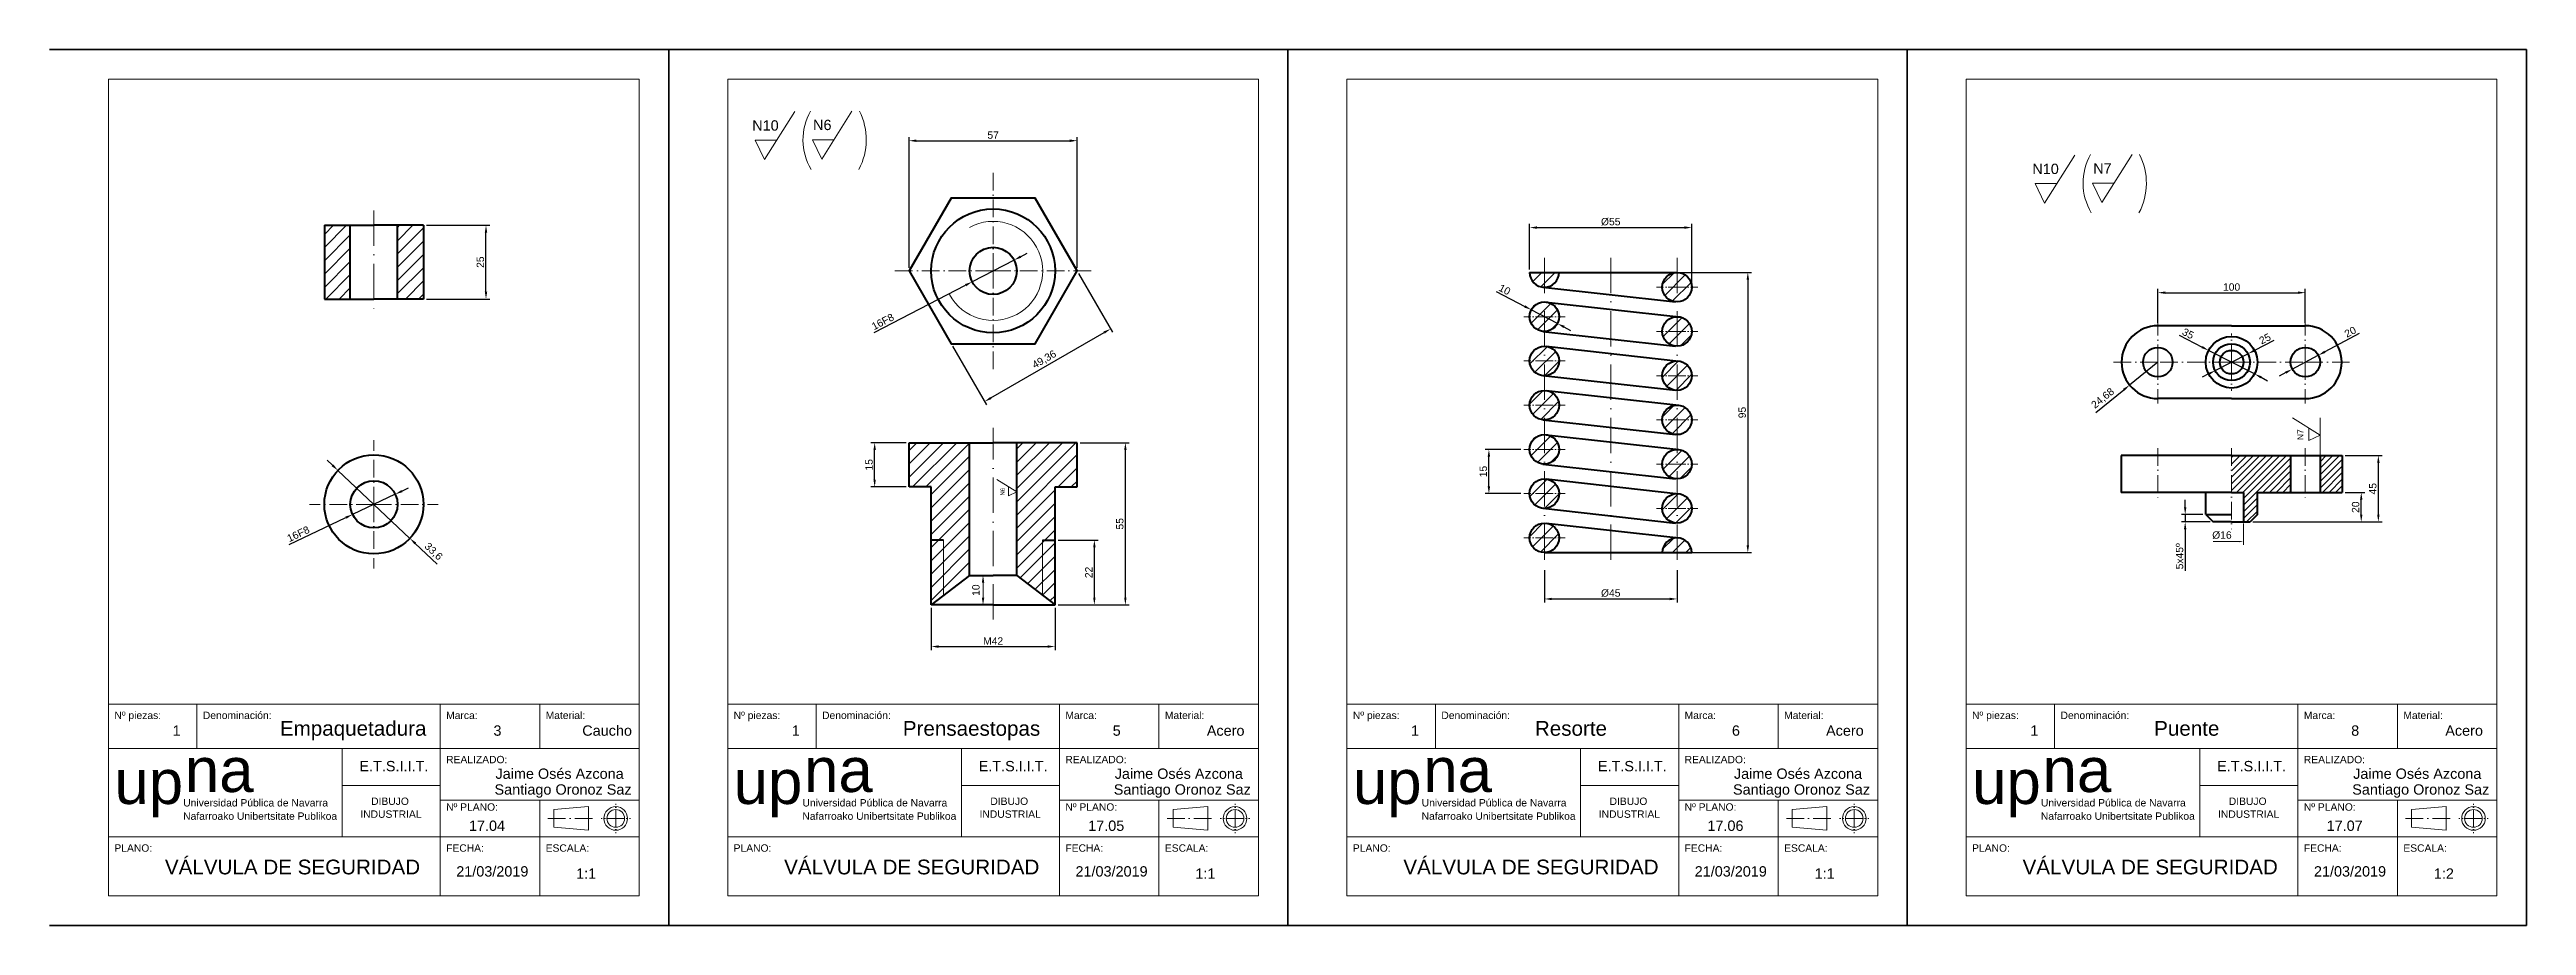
# Model space of a CAD drawing. Header units: millimetres. Extents: x 1800 to 4530, y 1899 to 2196.
# Drawn here: x 2640 to 3480, y 1899 to 2196 of the extents above; entities that cross this region are included whole.
import ezdxf

# ---------------------------------------------------------------- set-up
doc = ezdxf.new("R2010")
doc.units = ezdxf.units.MM
doc.linetypes.add('ACAD_ISO10W100', pattern=[18, 12, -3, 0, -3])
for name, color, linetype, lineweight in [('010_formato', 5, 'Continuous', 35), ('015_cajetin', 4, 'Continuous', 18), ('020-rotulación_textos', 4, 'Continuous', 18), ('030_linea_continua_gruesa', 7, 'Continuous', 50), ('031_linea_continua_fina', 4, 'Continuous', 18), ('034_ejes', 2, 'ACAD_ISO10W100', 18), ('035_rayados_sombreados', 3, 'Continuous', 18), ('040_cotas.', 1, 'Continuous', 18)]:
    doc.layers.add(name, color=color, linetype=linetype, lineweight=lineweight)
doc.styles.add('Arial 15', font='arial.ttf', dxfattribs={"height": 15})
doc.styles.add('Arial 2.5', font='arial.ttf', dxfattribs={"height": 2.5})
doc.styles.add('Arial 3.5', font='arial.ttf', dxfattribs={"height": 3.5})
doc.styles.add('Arial 5', font='arial.ttf', dxfattribs={"height": 5})
doc.dimstyles.new('Cotas', dxfattribs={"dimtxt": 2.5, "dimasz": 2.5, "dimexe": 1.25, "dimexo": 1, "dimtad": 1, "dimtxsty": 'Arial 2.5', "dimcen": 2.5, "dimadec": 0, "dimazin": 0, "dimtfac": 1, "dimtmove": 0, "dimatfit": 3, "dimfxl": 1, "dimarcsym": 0})

msp = doc.modelspace()

# ---------------------------------------------------------------- texts
at = {"layer": '020-rotulación_textos'}
for s, height, style, p in [('Nº piezas:', 2.5, 'Arial 2.5', (2661.975, 1968.563)), ('1', 3.5, 'Arial 3.5', (2681.704, 1962.887)), ('Denominación:', 2.5, 'Arial 2.5', (2691.975, 1968.563)), ('Empaquetadura', 5, 'Arial 5', (2718.101, 1962.887)), ('Marca:', 2.5, 'Arial 2.5', (2774.475, 1968.563)), ('3', 3.5, 'Arial 3.5', (2790.53, 1962.887)), ('Material:', 2.5, 'Arial 2.5', (2808.225, 1968.563)), ('Caucho', 3.5, 'Arial 3.5', (2820.637, 1962.887)), ('Nº piezas:', 2.5, 'Arial 2.5', (2871.975, 1968.563)), ('1', 3.5, 'Arial 3.5', (2891.704, 1962.887)), ('Denominación:', 2.5, 'Arial 2.5', (2901.975, 1968.563)), ('Prensaestopas', 5, 'Arial 5', (2929.356, 1962.887)), ('Marca:', 2.5, 'Arial 2.5', (2984.475, 1968.563)), ('5', 3.5, 'Arial 3.5', (3000.53, 1962.887)), ('Material:', 2.5, 'Arial 2.5', (3018.225, 1968.563)), ('Acero', 3.5, 'Arial 3.5', (3032.447, 1962.887)), ('Nº piezas:', 2.5, 'Arial 2.5', (3081.975, 1968.563)), ('1', 3.5, 'Arial 3.5', (3101.704, 1962.887)), ('Denominación:', 2.5, 'Arial 2.5', (3111.975, 1968.563)), ('Resorte', 5, 'Arial 5', (3143.71, 1962.887)), ('Marca:', 2.5, 'Arial 2.5', (3194.475, 1968.563)), ('6', 3.5, 'Arial 3.5', (3210.53, 1962.887)), ('Material:', 2.5, 'Arial 2.5', (3228.225, 1968.563)), ('Acero', 3.5, 'Arial 3.5', (3242.447, 1962.887)), ('Nº piezas:', 2.5, 'Arial 2.5', (3291.975, 1968.563)), ('1', 3.5, 'Arial 3.5', (3311.704, 1962.887)), ('Denominación:', 2.5, 'Arial 2.5', (3321.975, 1968.563)), ('Puente', 5, 'Arial 5', (3353.71, 1962.887)), ('Marca:', 2.5, 'Arial 2.5', (3404.475, 1968.563)), ('8', 3.5, 'Arial 3.5', (3420.53, 1962.887)), ('Material:', 2.5, 'Arial 2.5', (3438.225, 1968.563)), ('Acero', 3.5, 'Arial 3.5', (3452.447, 1962.887)), ('up', 15, 'Arial 15', (2661.975, 1939.754)), ('E.T.S.I.I.T.', 3.5, 'Arial 3.5', (2745.079, 1950.843)), ('REALIZADO:', 2.5, 'Arial 2.5', (2774.475, 1953.563)), ('Jaime Osés Azcona', 3.5, 'Arial 3.5', (2791.212, 1948.279)), ('up', 15, 'Arial 15', (2871.975, 1939.754)), ('E.T.S.I.I.T.', 3.5, 'Arial 3.5', (2955.079, 1950.843)), ('REALIZADO:', 2.5, 'Arial 2.5', (2984.475, 1953.563)), ('Jaime Osés Azcona', 3.5, 'Arial 3.5', (3001.212, 1948.279)), ('up', 15, 'Arial 15', (3081.975, 1939.754)), ('E.T.S.I.I.T.', 3.5, 'Arial 3.5', (3165.079, 1950.843)), ('REALIZADO:', 2.5, 'Arial 2.5', (3194.475, 1953.563)), ('Jaime Osés Azcona', 3.5, 'Arial 3.5', (3211.212, 1948.279)), ('up', 15, 'Arial 15', (3291.975, 1939.754)), ('E.T.S.I.I.T.', 3.5, 'Arial 3.5', (3375.079, 1950.843)), ('REALIZADO:', 2.5, 'Arial 2.5', (3404.475, 1953.563)), ('Jaime Osés Azcona', 3.5, 'Arial 3.5', (3421.212, 1948.279)), ('Universidad Pública de Navarra', 2.5, 'Arial 2.5', (2685.317, 1938.908)), ('DIBUJO', 2.5, 'Arial 2.5', (2749.035, 1939.428)), ('Santiago Oronoz Saz', 3.5, 'Arial 3.5', (2790.888, 1942.922)), ('Universidad Pública de Navarra', 2.5, 'Arial 2.5', (2895.317, 1938.908)), ('DIBUJO', 2.5, 'Arial 2.5', (2959.035, 1939.428)), ('Santiago Oronoz Saz', 3.5, 'Arial 3.5', (3000.888, 1942.922)), ('Universidad Pública de Navarra', 2.5, 'Arial 2.5', (3105.317, 1938.908)), ('DIBUJO', 2.5, 'Arial 2.5', (3169.035, 1939.428)), ('Santiago Oronoz Saz', 3.5, 'Arial 3.5', (3210.888, 1942.922)), ('Universidad Pública de Navarra', 2.5, 'Arial 2.5', (3315.317, 1938.908)), ('DIBUJO', 2.5, 'Arial 2.5', (3379.035, 1939.428)), ('Santiago Oronoz Saz', 3.5, 'Arial 3.5', (3420.888, 1942.922)), ('Nafarroako Unibertsitate Publikoa ', 2.5, 'Arial 2.5', (2685.287, 1934.385)), ('INDUSTRIAL', 2.5, 'Arial 2.5', (2745.374, 1935.069)), ('Nº PLANO:', 2.5, 'Arial 2.5', (2774.475, 1937.477)), ('17.04', 3.5, 'Arial 3.5', (2782.213, 1930.625)), ('Nafarroako Unibertsitate Publikoa ', 2.5, 'Arial 2.5', (2895.287, 1934.385)), ('INDUSTRIAL', 2.5, 'Arial 2.5', (2955.374, 1935.069)), ('Nº PLANO:', 2.5, 'Arial 2.5', (2984.475, 1937.477)), ('17.05', 3.5, 'Arial 3.5', (2992.213, 1930.625)), ('Nafarroako Unibertsitate Publikoa ', 2.5, 'Arial 2.5', (3105.287, 1934.385)), ('INDUSTRIAL', 2.5, 'Arial 2.5', (3165.374, 1935.069)), ('Nº PLANO:', 2.5, 'Arial 2.5', (3194.475, 1937.477)), ('17.06', 3.5, 'Arial 3.5', (3202.213, 1930.625)), ('Nafarroako Unibertsitate Publikoa ', 2.5, 'Arial 2.5', (3315.287, 1934.385)), ('INDUSTRIAL', 2.5, 'Arial 2.5', (3375.374, 1935.069)), ('Nº PLANO:', 2.5, 'Arial 2.5', (3404.475, 1937.477)), ('17.07', 3.5, 'Arial 3.5', (3412.213, 1930.625)), ('PLANO:', 2.5, 'Arial 2.5', (2661.975, 1923.563)), ('FECHA:', 2.5, 'Arial 2.5', (2774.475, 1923.563)), ('ESCALA:', 2.5, 'Arial 2.5', (2808.225, 1923.563)), ('PLANO:', 2.5, 'Arial 2.5', (2871.975, 1923.563)), ('FECHA:', 2.5, 'Arial 2.5', (2984.475, 1923.563)), ('ESCALA:', 2.5, 'Arial 2.5', (3018.225, 1923.563)), ('PLANO:', 2.5, 'Arial 2.5', (3081.975, 1923.563)), ('FECHA:', 2.5, 'Arial 2.5', (3194.475, 1923.563)), ('ESCALA:', 2.5, 'Arial 2.5', (3228.225, 1923.563)), ('PLANO:', 2.5, 'Arial 2.5', (3291.975, 1923.563)), ('FECHA:', 2.5, 'Arial 2.5', (3404.475, 1923.563)), ('ESCALA:', 2.5, 'Arial 2.5', (3438.225, 1923.563)), ('VÁLVULA DE SEGURIDAD', 5, 'Arial 5', (2679.097, 1915.883)), ('21/03/2019', 3.5, 'Arial 3.5', (2777.899, 1915.154)), ('1:1', 3.5, 'Arial 3.5', (2818.565, 1914.408)), ('VÁLVULA DE SEGURIDAD', 5, 'Arial 5', (2889.097, 1915.883)), ('21/03/2019', 3.5, 'Arial 3.5', (2987.899, 1915.154)), ('1:1', 3.5, 'Arial 3.5', (3028.565, 1914.408)), ('VÁLVULA DE SEGURIDAD', 5, 'Arial 5', (3099.097, 1915.883)), ('21/03/2019', 3.5, 'Arial 3.5', (3197.899, 1915.154)), ('1:1', 3.5, 'Arial 3.5', (3238.565, 1914.408)), ('VÁLVULA DE SEGURIDAD', 5, 'Arial 5', (3309.097, 1915.883)), ('21/03/2019', 3.5, 'Arial 3.5', (3407.899, 1915.154)), ('1:2', 3.5, 'Arial 3.5', (3448.565, 1914.408))]:
    msp.add_text(s, height=height, dxfattribs=dict(at, style=style)).set_placement(p)
at = {"layer": '020-rotulación_textos', "color": 240, "true_color": 0xed1f24, "style": 'Arial 15'}
for p in [(2685.864, 1943.809), (2895.864, 1943.809), (3105.864, 1943.809), (3315.864, 1943.809)]:
    msp.add_text('na', height=15, dxfattribs=at).set_placement(p)
at = {"layer": '040_cotas.', "style": 'Arial 3.5'}
for s, p in [('N10', (2878.285, 2168.076)), ('N6', (2898.92, 2168.252)), ('N10', (3312.406, 2153.355)), ('N7', (3333.04, 2153.531))]:
    msp.add_text(s, height=3.5, dxfattribs=at).set_placement(p)
for s, height, p in [('N7', 2.0062, (3404.329, 2063.181)), ('N6', 1.4497, (2963.895, 2044.336))]:
    msp.add_text(s, height=height, rotation=90, dxfattribs=at).set_placement(p)
at = {"layer": '040_cotas.', "insert": (3376.702, 2030.91), "char_height": 2.5, "attachment_point": 5, "style": 'Arial 2.5'}
msp.add_mtext('%%C16', dxfattribs=at)
at = {"layer": '040_cotas.', "insert": (2954.145, 2012.257), "char_height": 2.5, "attachment_point": 5, "rotation": 90, "style": 'Arial 2.5'}
msp.add_mtext('10', dxfattribs=at)

# ---------------------------------------------------------------- blocks, each defined once
blk = doc.blocks.new('*D23')
at = {"layer": '040_cotas.', "color": 0, "lineweight": -2, "transparency": 16777216}
for p, q in [((2767.78, 2135.97), (2789.24, 2135.97)), ((2787.99, 2113.47), (2787.99, 2133.47)), ((2767.78, 2110.97), (2789.24, 2110.97))]:
    blk.add_line(p, q, dxfattribs=at)
at = {"layer": '040_cotas.', "color": 0, "transparency": 16777216}
for points in [[(2787.58, 2133.47), (2788.41, 2133.47), (2787.99, 2135.97)], [(2787.58, 2113.47), (2788.41, 2113.47), (2787.99, 2110.97)]]:
    blk.add_solid(points, dxfattribs=at)
at = {"layer": 'Defpoints', "color": 0, "transparency": 16777216}
for p in [(2766.78, 2135.97), (2787.99, 2135.97), (2766.78, 2110.97)]:
    blk.add_point(p, dxfattribs=at)
at = {"layer": '040_cotas.', "color": 0, "transparency": 16777216, "insert": (2786.09, 2123.47), "char_height": 2.5, "attachment_point": 5, "rotation": 90, "style": 'Arial 2.5'}
blk.add_mtext('25', dxfattribs=at)
blk = doc.blocks.new('*D24')
at = {"layer": '040_cotas.', "color": 0, "lineweight": -2, "transparency": 16777216}
for p, q in [((2757.21, 2044.77), (2742.74, 2037.92)), ((2759.47, 2045.84), (2761.73, 2046.91)), ((2721.22, 2027.73), (2740.48, 2036.85))]:
    blk.add_line(p, q, dxfattribs=at)
at = {"layer": '040_cotas.', "color": 0, "transparency": 16777216}
for points in [[(2759.29, 2046.21), (2759.64, 2045.46), (2757.21, 2044.77)], [(2740.31, 2037.23), (2740.66, 2036.47), (2742.74, 2037.92)]]:
    blk.add_solid(points, dxfattribs=at)
at = {"layer": 'Defpoints', "color": 0, "transparency": 16777216}
for p in [(2757.21, 2044.77), (2742.74, 2037.92)]:
    blk.add_point(p, dxfattribs=at)
at = {"layer": '040_cotas.', "color": 0, "transparency": 16777216, "insert": (2724.33, 2031.31), "char_height": 2.5, "attachment_point": 5, "rotation": 25.32961, "style": 'Arial 2.5'}
blk.add_mtext('16F8', dxfattribs=at)
blk = doc.blocks.new('*D25')
at = {"layer": '040_cotas.', "color": 0, "lineweight": -2, "transparency": 16777216}
for p, q in [((2735.94, 2054.6), (2734.13, 2056.31)), ((2737.76, 2052.88), (2762.19, 2029.81)), ((2771.45, 2021.06), (2764.01, 2028.09))]:
    blk.add_line(p, q, dxfattribs=at)
at = {"layer": '040_cotas.', "color": 0, "transparency": 16777216}
for points in [[(2736.23, 2054.9), (2735.66, 2054.29), (2737.76, 2052.88)], [(2764.29, 2028.39), (2763.72, 2027.79), (2762.19, 2029.81)]]:
    blk.add_solid(points, dxfattribs=at)
at = {"layer": 'Defpoints', "color": 0, "transparency": 16777216}
for p in [(2737.76, 2052.88), (2762.19, 2029.81)]:
    blk.add_point(p, dxfattribs=at)
at = {"layer": '040_cotas.', "color": 0, "transparency": 16777216, "insert": (2770.1, 2025.26), "char_height": 2.5, "attachment_point": 5, "rotation": 316.6335, "style": 'Arial 2.5'}
blk.add_mtext('33,6', dxfattribs=at)
blk = doc.blocks.new('*D70')
at = {"layer": '040_cotas.', "color": 0, "lineweight": -2, "transparency": 16777216}
for p, q in [((2931.48, 2121.5), (2931.48, 2165.9)), ((2933.98, 2164.65), (2985.98, 2164.65)), ((2988.48, 2121.5), (2988.48, 2165.9))]:
    blk.add_line(p, q, dxfattribs=at)
at = {"layer": '040_cotas.', "color": 0, "transparency": 16777216}
for points in [[(2933.98, 2165.07), (2933.98, 2164.23), (2931.48, 2164.65)], [(2985.98, 2165.07), (2985.98, 2164.23), (2988.48, 2164.65)]]:
    blk.add_solid(points, dxfattribs=at)
at = {"layer": 'Defpoints', "color": 0, "transparency": 16777216}
for p in [(2988.48, 2164.65), (2931.48, 2120.5), (2988.48, 2120.5)]:
    blk.add_point(p, dxfattribs=at)
at = {"layer": '040_cotas.', "color": 0, "transparency": 16777216, "insert": (2959.98, 2166.55), "char_height": 2.5, "attachment_point": 5, "style": 'Arial 2.5'}
blk.add_mtext('57', dxfattribs=at)
blk = doc.blocks.new('*D71')
at = {"layer": '040_cotas.', "color": 0, "lineweight": -2, "transparency": 16777216}
for p, q in [((2988.98, 2119.63), (3000.44, 2099.78)), ((2946.23, 2094.95), (2957.69, 2075.1)), ((2959.23, 2077.43), (2997.65, 2099.61))]:
    blk.add_line(p, q, dxfattribs=at)
at = {"layer": '040_cotas.', "color": 0, "transparency": 16777216}
for points in [[(2997.44, 2099.97), (2997.86, 2099.25), (2999.81, 2100.86)], [(2959.02, 2077.79), (2959.44, 2077.07), (2957.06, 2076.18)]]:
    blk.add_solid(points, dxfattribs=at)
at = {"layer": 'Defpoints', "color": 0, "transparency": 16777216}
for p in [(2988.48, 2120.5), (2999.81, 2100.86), (2945.73, 2095.82)]:
    blk.add_point(p, dxfattribs=at)
at = {"layer": '040_cotas.', "color": 0, "transparency": 16777216, "insert": (2977.37, 2090.37), "char_height": 2.5, "attachment_point": 5, "rotation": 30, "style": 'Arial 2.5'}
blk.add_mtext('49,36', dxfattribs=at)
blk = doc.blocks.new('*D72')
at = {"layer": '040_cotas.', "color": 0, "lineweight": -2, "transparency": 16777216}
for p, q in [((2969.3, 2125.32), (2971.52, 2126.47)), ((2967.08, 2124.18), (2952.87, 2116.82)), ((2919.58, 2099.6), (2950.65, 2115.67))]:
    blk.add_line(p, q, dxfattribs=at)
at = {"layer": '040_cotas.', "color": 0, "transparency": 16777216}
for points in [[(2969.11, 2125.69), (2969.49, 2124.95), (2967.08, 2124.18)], [(2950.46, 2116.04), (2950.84, 2115.3), (2952.87, 2116.82)]]:
    blk.add_solid(points, dxfattribs=at)
at = {"layer": 'Defpoints', "color": 0, "transparency": 16777216}
for p in [(2952.87, 2116.82), (2967.08, 2124.18)]:
    blk.add_point(p, dxfattribs=at)
at = {"layer": '040_cotas.', "color": 0, "transparency": 16777216, "insert": (2922.56, 2103.29), "char_height": 2.5, "attachment_point": 5, "rotation": 27.35288, "style": 'Arial 2.5'}
blk.add_mtext('16F8', dxfattribs=at)
blk = doc.blocks.new('*D73')
at = {"layer": '040_cotas.', "color": 0, "lineweight": -2, "transparency": 16777216}
for p, q in [((2981.98, 2029.26), (2995.56, 2029.26)), ((2994.31, 2009.76), (2994.31, 2026.76)), ((2981.98, 2007.26), (2995.56, 2007.26))]:
    blk.add_line(p, q, dxfattribs=at)
at = {"layer": '040_cotas.', "color": 0, "transparency": 16777216}
for points in [[(2993.9, 2026.76), (2994.73, 2026.76), (2994.31, 2029.26)], [(2993.9, 2009.76), (2994.73, 2009.76), (2994.31, 2007.26)]]:
    blk.add_solid(points, dxfattribs=at)
at = {"layer": 'Defpoints', "color": 0, "transparency": 16777216}
for p in [(2980.98, 2029.26), (2994.31, 2029.26), (2980.98, 2007.26)]:
    blk.add_point(p, dxfattribs=at)
at = {"layer": '040_cotas.', "color": 0, "transparency": 16777216, "insert": (2992.43, 2018.26), "char_height": 2.5, "attachment_point": 5, "rotation": 90, "style": 'Arial 2.5'}
blk.add_mtext('22', dxfattribs=at)
blk = doc.blocks.new('*D74')
at = {"layer": '040_cotas.', "color": 0, "lineweight": -2, "transparency": 16777216}
for p, q in [((2989.48, 2062.26), (3006.08, 2062.26)), ((3004.83, 2009.76), (3004.83, 2059.76)), ((2981.98, 2007.26), (3006.08, 2007.26))]:
    blk.add_line(p, q, dxfattribs=at)
at = {"layer": '040_cotas.', "color": 0, "transparency": 16777216}
for points in [[(3004.41, 2059.76), (3005.24, 2059.76), (3004.83, 2062.26)], [(3004.41, 2009.76), (3005.24, 2009.76), (3004.83, 2007.26)]]:
    blk.add_solid(points, dxfattribs=at)
at = {"layer": 'Defpoints', "color": 0, "transparency": 16777216}
for p in [(2988.48, 2062.26), (3004.83, 2062.26), (2980.98, 2007.26)]:
    blk.add_point(p, dxfattribs=at)
at = {"layer": '040_cotas.', "color": 0, "transparency": 16777216, "insert": (3002.93, 2034.76), "char_height": 2.5, "attachment_point": 5, "rotation": 90, "style": 'Arial 2.5'}
blk.add_mtext('55', dxfattribs=at)
blk = doc.blocks.new('*D75')
at = {"layer": '040_cotas.', "color": 0, "lineweight": -2, "transparency": 16777216}
for p, q in [((2930.48, 2062.26), (2918.55, 2062.26)), ((2919.8, 2049.76), (2919.8, 2059.76)), ((2930.48, 2047.26), (2918.55, 2047.26))]:
    blk.add_line(p, q, dxfattribs=at)
at = {"layer": '040_cotas.', "color": 0, "transparency": 16777216}
for points in [[(2919.38, 2059.76), (2920.21, 2059.76), (2919.8, 2062.26)], [(2919.38, 2049.76), (2920.21, 2049.76), (2919.8, 2047.26)]]:
    blk.add_solid(points, dxfattribs=at)
at = {"layer": 'Defpoints', "color": 0, "transparency": 16777216}
for p in [(2919.8, 2062.26), (2931.48, 2062.26), (2931.48, 2047.26)]:
    blk.add_point(p, dxfattribs=at)
at = {"layer": '040_cotas.', "color": 0, "transparency": 16777216, "insert": (2917.9, 2054.76), "char_height": 2.5, "attachment_point": 5, "rotation": 90, "style": 'Arial 2.5'}
blk.add_mtext('15', dxfattribs=at)
blk = doc.blocks.new('*D76')
at = {"layer": '040_cotas.', "color": 0, "lineweight": -2, "transparency": 16777216}
for p, q in [((2938.98, 2006.26), (2938.98, 1991.88)), ((2980.98, 2006.26), (2980.98, 1991.88)), ((2941.48, 1993.13), (2978.48, 1993.13))]:
    blk.add_line(p, q, dxfattribs=at)
at = {"layer": '040_cotas.', "color": 0, "transparency": 16777216}
for points in [[(2941.48, 1993.55), (2941.48, 1992.71), (2938.98, 1993.13)], [(2978.48, 1993.55), (2978.48, 1992.71), (2980.98, 1993.13)]]:
    blk.add_solid(points, dxfattribs=at)
at = {"layer": 'Defpoints', "color": 0, "transparency": 16777216}
for p in [(2938.98, 2007.26), (2980.98, 2007.26), (2980.98, 1993.13)]:
    blk.add_point(p, dxfattribs=at)
at = {"layer": '040_cotas.', "color": 0, "transparency": 16777216, "insert": (2959.98, 1995.01), "char_height": 2.5, "attachment_point": 5, "style": 'Arial 2.5'}
blk.add_mtext('M42', dxfattribs=at)
blk = doc.blocks.new('*D82')
at = {"layer": '040_cotas.', "color": 0, "lineweight": -2, "transparency": 16777216}
for p, q in [((3141.92, 2120.98), (3141.92, 2136.44)), ((3144.42, 2135.19), (3194.42, 2135.19)), ((3196.92, 2115.98), (3196.92, 2136.44))]:
    blk.add_line(p, q, dxfattribs=at)
at = {"layer": '040_cotas.', "color": 0, "transparency": 16777216}
for points in [[(3144.42, 2135.61), (3144.42, 2134.77), (3141.92, 2135.19)], [(3194.42, 2135.61), (3194.42, 2134.77), (3196.92, 2135.19)]]:
    blk.add_solid(points, dxfattribs=at)
at = {"layer": 'Defpoints', "color": 0, "transparency": 16777216}
for p in [(3196.92, 2135.19), (3141.92, 2119.98), (3196.92, 2114.98)]:
    blk.add_point(p, dxfattribs=at)
at = {"layer": '040_cotas.', "color": 0, "transparency": 16777216, "insert": (3169.42, 2137.16), "char_height": 2.5, "attachment_point": 5, "style": 'Arial 2.5'}
blk.add_mtext('%%C55', dxfattribs=at)
blk = doc.blocks.new('*D83')
at = {"layer": '040_cotas.', "color": 0, "lineweight": -2, "transparency": 16777216}
for p, q in [((3146.92, 2018.98), (3146.92, 2008.02)), ((3191.92, 2018.98), (3191.92, 2008.02)), ((3149.42, 2009.27), (3189.42, 2009.27))]:
    blk.add_line(p, q, dxfattribs=at)
at = {"layer": '040_cotas.', "color": 0, "transparency": 16777216}
for points in [[(3149.42, 2009.68), (3149.42, 2008.85), (3146.92, 2009.27)], [(3189.42, 2009.68), (3189.42, 2008.85), (3191.92, 2009.27)]]:
    blk.add_solid(points, dxfattribs=at)
at = {"layer": 'Defpoints', "color": 0, "transparency": 16777216}
for p in [(3146.92, 2019.98), (3191.92, 2019.98), (3191.92, 2009.27)]:
    blk.add_point(p, dxfattribs=at)
at = {"layer": '040_cotas.', "color": 0, "transparency": 16777216, "insert": (3169.42, 2011.24), "char_height": 2.5, "attachment_point": 5, "style": 'Arial 2.5'}
blk.add_mtext('%%C45', dxfattribs=at)
blk = doc.blocks.new('*D84')
at = {"layer": '040_cotas.', "color": 0, "lineweight": -2, "transparency": 16777216}
for p, q in [((3192.92, 2119.98), (3217.17, 2119.98)), ((3215.92, 2117.48), (3215.92, 2027.48)), ((3192.92, 2024.98), (3217.17, 2024.98))]:
    blk.add_line(p, q, dxfattribs=at)
at = {"layer": '040_cotas.', "color": 0, "transparency": 16777216}
for points in [[(3215.5, 2117.48), (3216.34, 2117.48), (3215.92, 2119.98)], [(3215.5, 2027.48), (3216.34, 2027.48), (3215.92, 2024.98)]]:
    blk.add_solid(points, dxfattribs=at)
at = {"layer": 'Defpoints', "color": 0, "transparency": 16777216}
for p in [(3191.92, 2119.98), (3191.92, 2024.98), (3215.92, 2024.98)]:
    blk.add_point(p, dxfattribs=at)
at = {"layer": '040_cotas.', "color": 0, "transparency": 16777216, "insert": (3214.02, 2072.48), "char_height": 2.5, "attachment_point": 5, "rotation": 90, "style": 'Arial 2.5'}
blk.add_mtext('95', dxfattribs=at)
blk = doc.blocks.new('*D85')
at = {"layer": '040_cotas.', "color": 0, "lineweight": -2, "transparency": 16777216}
for p, q in [((3138.92, 2059.98), (3126.86, 2059.98)), ((3128.11, 2047.48), (3128.11, 2057.48)), ((3138.92, 2044.98), (3126.86, 2044.98))]:
    blk.add_line(p, q, dxfattribs=at)
at = {"layer": '040_cotas.', "color": 0, "transparency": 16777216}
for points in [[(3127.69, 2057.48), (3128.52, 2057.48), (3128.11, 2059.98)], [(3127.69, 2047.48), (3128.52, 2047.48), (3128.11, 2044.98)]]:
    blk.add_solid(points, dxfattribs=at)
at = {"layer": 'Defpoints', "color": 0, "transparency": 16777216}
for p in [(3128.11, 2059.98), (3139.92, 2059.98), (3139.92, 2044.98)]:
    blk.add_point(p, dxfattribs=at)
at = {"layer": '040_cotas.', "color": 0, "transparency": 16777216, "insert": (3126.2, 2052.48), "char_height": 2.5, "attachment_point": 5, "rotation": 90, "style": 'Arial 2.5'}
blk.add_mtext('15', dxfattribs=at)
blk = doc.blocks.new('*D86')
at = {"layer": '040_cotas.', "color": 0, "lineweight": -2, "transparency": 16777216}
for p, q in [((3130.54, 2113.55), (3140.28, 2108.46)), ((3151.35, 2102.67), (3142.49, 2107.3)), ((3153.57, 2101.51), (3155.79, 2100.35))]:
    blk.add_line(p, q, dxfattribs=at)
at = {"layer": '040_cotas.', "color": 0, "transparency": 16777216}
for points in [[(3140.47, 2108.83), (3140.08, 2108.09), (3142.49, 2107.3)], [(3153.76, 2101.88), (3153.38, 2101.14), (3151.35, 2102.67)]]:
    blk.add_solid(points, dxfattribs=at)
at = {"layer": 'Defpoints', "color": 0, "transparency": 16777216}
for p in [(3142.49, 2107.3), (3151.35, 2102.67)]:
    blk.add_point(p, dxfattribs=at)
at = {"layer": '040_cotas.', "color": 0, "transparency": 16777216, "insert": (3133.45, 2114.17), "char_height": 2.5, "attachment_point": 5, "rotation": 332.40756, "style": 'Arial 2.5'}
blk.add_mtext('10', dxfattribs=at)
blk = doc.blocks.new('*D43')
at = {"layer": '040_cotas.', "color": 0, "lineweight": -2, "transparency": 16777216}
for p, q in [((3400.56, 2087.2), (3409.39, 2091.9)), ((3423.28, 2099.28), (3411.6, 2093.07)), ((3398.35, 2086.03), (3396.15, 2084.86))]:
    blk.add_line(p, q, dxfattribs=at)
at = {"layer": '040_cotas.', "color": 0, "transparency": 16777216}
for points in [[(3411.4, 2093.44), (3411.79, 2092.7), (3409.39, 2091.9)], [(3398.16, 2086.4), (3398.55, 2085.66), (3400.56, 2087.2)]]:
    blk.add_solid(points, dxfattribs=at)
at = {"layer": 'Defpoints', "color": 0, "transparency": 16777216}
for p in [(3409.39, 2091.9), (3400.56, 2087.2)]:
    blk.add_point(p, dxfattribs=at)
at = {"layer": '040_cotas.', "color": 0, "transparency": 16777216, "insert": (3420.24, 2099.82), "char_height": 2.5, "attachment_point": 5, "rotation": 27.99558, "style": 'Arial 2.5'}
blk.add_mtext('20', dxfattribs=at)
blk = doc.blocks.new('*D44')
at = {"layer": '040_cotas.', "color": 0, "lineweight": -2, "transparency": 16777216}
for p, q in [((3354.98, 2089.55), (3345.39, 2081.78)), ((3333.94, 2072.51), (3343.44, 2080.21))]:
    blk.add_line(p, q, dxfattribs=at)
at = {"layer": '040_cotas.', "color": 0, "transparency": 16777216}
blk.add_solid([(3343.18, 2080.53), (3343.71, 2079.88), (3345.39, 2081.78)], dxfattribs=at)
at = {"layer": 'Defpoints', "color": 0, "transparency": 16777216}
for p in [(3354.98, 2089.55), (3345.39, 2081.78)]:
    blk.add_point(p, dxfattribs=at)
at = {"layer": '040_cotas.', "color": 0, "transparency": 16777216, "insert": (3336.38, 2077.22), "char_height": 2.5, "attachment_point": 5, "rotation": 39.01001, "style": 'Arial 2.5'}
blk.add_mtext('24,68', dxfattribs=at)
blk = doc.blocks.new('*D45')
at = {"layer": '040_cotas.', "color": 0, "lineweight": -2, "transparency": 16777216}
for p, q in [((3374.41, 2086.7), (3385.54, 2092.4)), ((3394.34, 2096.91), (3387.76, 2093.54)), ((3372.19, 2085.56), (3369.96, 2084.42))]:
    blk.add_line(p, q, dxfattribs=at)
at = {"layer": '040_cotas.', "color": 0, "transparency": 16777216}
for points in [[(3387.57, 2093.91), (3387.95, 2093.17), (3385.54, 2092.4)], [(3372, 2085.93), (3372.38, 2085.19), (3374.41, 2086.7)]]:
    blk.add_solid(points, dxfattribs=at)
at = {"layer": 'Defpoints', "color": 0, "transparency": 16777216}
for p in [(3385.54, 2092.4), (3374.41, 2086.7)]:
    blk.add_point(p, dxfattribs=at)
at = {"layer": '040_cotas.', "color": 0, "transparency": 16777216, "insert": (3391.3, 2097.49), "char_height": 2.5, "attachment_point": 5, "rotation": 27.14279, "style": 'Arial 2.5'}
blk.add_mtext('25', dxfattribs=at)
blk = doc.blocks.new('*D46')
at = {"layer": '040_cotas.', "color": 0, "lineweight": -2, "transparency": 16777216}
for p, q in [((3362.2, 2098.66), (3369.96, 2094.68)), ((3387.76, 2085.56), (3372.19, 2093.54)), ((3389.99, 2084.42), (3392.21, 2083.28))]:
    blk.add_line(p, q, dxfattribs=at)
at = {"layer": '040_cotas.', "color": 0, "transparency": 16777216}
for points in [[(3370.15, 2095.05), (3369.77, 2094.31), (3372.19, 2093.54)], [(3390.18, 2084.79), (3389.8, 2084.05), (3387.76, 2085.56)]]:
    blk.add_solid(points, dxfattribs=at)
at = {"layer": 'Defpoints', "color": 0, "transparency": 16777216}
for p in [(3372.19, 2093.54), (3387.76, 2085.56)]:
    blk.add_point(p, dxfattribs=at)
at = {"layer": '040_cotas.', "color": 0, "transparency": 16777216, "insert": (3365.22, 2099.25), "char_height": 2.5, "attachment_point": 5, "rotation": 332.86451, "style": 'Arial 2.5'}
blk.add_mtext('35', dxfattribs=at)
blk = doc.blocks.new('*D47')
at = {"layer": '040_cotas.', "color": 0, "lineweight": -2, "transparency": 16777216}
for p, q in [((3354.98, 2102.89), (3354.98, 2114.37)), ((3357.48, 2113.12), (3402.48, 2113.12)), ((3404.98, 2102.89), (3404.98, 2114.37))]:
    blk.add_line(p, q, dxfattribs=at)
at = {"layer": '040_cotas.', "color": 0, "transparency": 16777216}
for points in [[(3357.48, 2113.54), (3357.48, 2112.71), (3354.98, 2113.12)], [(3402.48, 2113.54), (3402.48, 2112.71), (3404.98, 2113.12)]]:
    blk.add_solid(points, dxfattribs=at)
at = {"layer": 'Defpoints', "color": 0, "transparency": 16777216}
for p in [(3404.98, 2113.12), (3354.98, 2101.89), (3404.98, 2101.89)]:
    blk.add_point(p, dxfattribs=at)
at = {"layer": '040_cotas.', "color": 0, "transparency": 16777216, "insert": (3379.98, 2115.02), "char_height": 2.5, "attachment_point": 5, "style": 'Arial 2.5'}
blk.add_mtext('100', dxfattribs=at)
blk = doc.blocks.new('*D48')
at = {"layer": '040_cotas.', "color": 0, "lineweight": -2, "transparency": 16777216}
for p, q in [((3364.24, 2040.39), (3364.24, 2042.89)), ((3370.23, 2037.89), (3362.99, 2037.89)), ((3372.73, 2035.39), (3362.99, 2035.39)), ((3364.24, 2037.89), (3364.24, 2035.39)), ((3364.24, 2032.89), (3364.24, 2018.79))]:
    blk.add_line(p, q, dxfattribs=at)
at = {"layer": '040_cotas.', "color": 0, "transparency": 16777216}
for points in [[(3363.82, 2040.39), (3364.65, 2040.39), (3364.24, 2037.89)], [(3363.82, 2032.89), (3364.65, 2032.89), (3364.24, 2035.39)]]:
    blk.add_solid(points, dxfattribs=at)
at = {"layer": 'Defpoints', "color": 0, "transparency": 16777216}
for p in [(3364.24, 2037.89), (3371.23, 2037.89), (3373.73, 2035.39)]:
    blk.add_point(p, dxfattribs=at)
at = {"layer": '040_cotas.', "color": 0, "transparency": 16777216, "insert": (3362.34, 2023.73), "char_height": 2.5, "attachment_point": 5, "rotation": 90, "style": 'Arial 2.5'}
blk.add_mtext('5x45º', dxfattribs=at)
blk = doc.blocks.new('*D49')
at = {"layer": '040_cotas.', "color": 0, "lineweight": -2, "transparency": 16777216}
for p, q in [((3418.48, 2045.39), (3425.19, 2045.39)), ((3423.94, 2037.89), (3423.94, 2042.89)), ((3387.23, 2035.39), (3425.19, 2035.39))]:
    blk.add_line(p, q, dxfattribs=at)
at = {"layer": '040_cotas.', "color": 0, "transparency": 16777216}
for points in [[(3423.53, 2042.89), (3424.36, 2042.89), (3423.94, 2045.39)], [(3423.53, 2037.89), (3424.36, 2037.89), (3423.94, 2035.39)]]:
    blk.add_solid(points, dxfattribs=at)
at = {"layer": 'Defpoints', "color": 0, "transparency": 16777216}
for p in [(3417.48, 2045.39), (3423.94, 2045.39), (3386.23, 2035.39)]:
    blk.add_point(p, dxfattribs=at)
at = {"layer": '040_cotas.', "color": 0, "transparency": 16777216, "insert": (3422.04, 2040.39), "char_height": 2.5, "attachment_point": 5, "rotation": 90, "style": 'Arial 2.5'}
blk.add_mtext('20', dxfattribs=at)
blk = doc.blocks.new('*D50')
at = {"layer": '040_cotas.', "color": 0, "lineweight": -2, "transparency": 16777216}
for p, q in [((3418.48, 2057.89), (3431, 2057.89)), ((3429.75, 2037.89), (3429.75, 2055.39)), ((3387.23, 2035.39), (3431, 2035.39))]:
    blk.add_line(p, q, dxfattribs=at)
at = {"layer": '040_cotas.', "color": 0, "transparency": 16777216}
for points in [[(3429.34, 2055.39), (3430.17, 2055.39), (3429.75, 2057.89)], [(3429.34, 2037.89), (3430.17, 2037.89), (3429.75, 2035.39)]]:
    blk.add_solid(points, dxfattribs=at)
at = {"layer": 'Defpoints', "color": 0, "transparency": 16777216}
for p in [(3417.48, 2057.89), (3429.75, 2057.89), (3386.23, 2035.39)]:
    blk.add_point(p, dxfattribs=at)
at = {"layer": '040_cotas.', "color": 0, "transparency": 16777216, "insert": (3427.86, 2046.64), "char_height": 2.5, "attachment_point": 5, "rotation": 90, "style": 'Arial 2.5'}
blk.add_mtext('45', dxfattribs=at)

# ---------------------------------------------------------------- dimensions: what is measured, and where the dimension line sits
at = {"layer": '040_cotas.'}
for base, p1, p2, text, picture, middle in [((2988.475, 2164.652), (2931.475, 2120.499), (2988.475, 2120.499), '57', '*D70', (2959.975, 2166.548)), ((3196.923, 2135.189), (3141.923, 2119.983), (3196.923, 2114.983), '%%C55', '*D82', (3169.423, 2137.16)), ((3191.923, 2009.268), (3146.923, 2019.983), (3191.923, 2019.983), '%%C45', '*D83', (3169.423, 2011.24)), ((2980.975, 1993.129), (2938.975, 2007.257), (2980.975, 2007.257), 'M42', '*D76', (2959.975, 1995.009))]:
    dim = msp.add_linear_dim(base=base, p1=p1, p2=p2, text=text, dimstyle='Cotas', dxfattribs=at)
    dim.commit()
    dim.dimension.update_dxf_attribs({"geometry": picture, "text_midpoint": middle})
dim = msp.add_linear_dim(base=(2787.993, 2135.968), p1=(2766.775, 2110.968), p2=(2766.775, 2135.968), angle=90, dimstyle='Cotas', override={"dimscale": 1}, dxfattribs=at)
dim.commit()
dim.dimension.update_dxf_attribs({"geometry": '*D23', "text_midpoint": (2786.092, 2123.468)})
for p1, p2, text, picture, middle in [((2967.081, 2124.175), (2952.87, 2116.824), '16F8', '*D72', (2923.437, 2101.598)), ((3151.355, 2102.667), (3142.492, 2107.299), '10', '*D86', (3132.572, 2112.483))]:
    dim = msp.add_diameter_dim_2p(p1=p1, p2=p2, text=text, dimstyle='Cotas', dxfattribs=at)
    dim.commit()
    dim.dimension.update_dxf_attribs({"geometry": picture, "text_midpoint": middle, "dimtype": 163})
dim = msp.add_aligned_dim(p1=(2945.725, 2095.818), p2=(2988.475, 2120.499), distance=-22.673, text='49,36', dimstyle='Cotas', dxfattribs=at)
dim.commit()
dim.dimension.update_dxf_attribs({"geometry": '*D71', "text_midpoint": (2977.373, 2090.365)})
for base, p1, p2, text, picture, middle in [((3215.922, 2024.983), (3191.923, 2119.983), (3191.923, 2024.983), '95', '*D84', (3214.02, 2072.483)), ((3128.106, 2059.983), (3139.923, 2044.983), (3139.923, 2059.983), '15', '*D85', (3126.204, 2052.483))]:
    dim = msp.add_linear_dim(base=base, p1=p1, p2=p2, angle=90, text=text, dimstyle='Cotas', dxfattribs=at)
    dim.commit()
    dim.dimension.update_dxf_attribs({"geometry": picture, "text_midpoint": middle})
dim = msp.add_linear_dim(base=(3404.975, 2113.122), p1=(3354.975, 2101.891), p2=(3404.975, 2101.891), text='100', dimstyle='Cotas', override={"dimscale": 1}, dxfattribs=at)
dim.commit()
dim.dimension.update_dxf_attribs({"geometry": '*D47', "text_midpoint": (3379.975, 2115.024)})
for p1, p2, text, override, picture, middle in [((3387.762, 2085.559), (3372.189, 2093.541), '35', {"dimtxsty": 'Arial 2.5'}, '*D46', (3364.357, 2097.554)), ((3400.561, 2087.203), (3409.39, 2091.897), '20', {"dimscale": 1}, '*D43', (3421.137, 2098.141)), ((2757.206, 2044.766), (2742.745, 2037.921), '16F8', {"dimscale": 1}, '*D24', (2725.144, 2029.59))]:
    dim = msp.add_diameter_dim_2p(p1=p1, p2=p2, text=text, dimstyle='Cotas', override=override, dxfattribs=at)
    dim.commit()
    dim.dimension.update_dxf_attribs({"geometry": picture, "text_midpoint": middle, "dimtype": 163})
for p1, p2, text, picture, middle in [((3374.414, 2086.699), (3385.537, 2092.401), '25', '*D45', (3391.296, 2097.49)), ((2737.762, 2052.879), (2762.189, 2029.808), '33,6', '*D25', (2770.098, 2025.263))]:
    dim = msp.add_diameter_dim_2p(p1=p1, p2=p2, text=text, dimstyle='Cotas', override={"dimscale": 1}, dxfattribs=at)
    dim.commit()
    dim.dimension.update_dxf_attribs({"geometry": picture, "text_midpoint": middle})
dim = msp.add_radius_dim(center=(3354.975, 2089.55), mpoint=(3345.386, 2081.782), text='24,68', dimstyle='Cotas', override={"dimscale": 1}, dxfattribs=at)
dim.commit()
dim.dimension.update_dxf_attribs({"geometry": '*D44', "text_midpoint": (3336.38, 2077.224)})
for base, p1, p2, picture, middle in [((2919.798, 2062.257), (2931.475, 2047.257), (2931.475, 2062.257), '*D75', (2917.896, 2054.757)), ((2994.314, 2029.257), (2980.975, 2007.257), (2980.975, 2029.257), '*D73', (2992.434, 2018.257))]:
    dim = msp.add_linear_dim(base=base, p1=p1, p2=p2, angle=90, dimstyle='Cotas', dxfattribs=at)
    dim.commit()
    dim.dimension.update_dxf_attribs({"geometry": picture, "text_midpoint": middle})
dim = msp.add_linear_dim(base=(3004.827, 2062.257), p1=(2980.975, 2007.257), p2=(2988.475, 2062.257), angle=90, dimstyle='Cotas', dxfattribs=at)
dim.commit()
dim.dimension.update_dxf_attribs({"geometry": '*D74', "text_midpoint": (3004.827, 2034.757), "dimtype": 160})
for base, p2, text, picture, middle in [((3429.753, 2057.889), (3417.475, 2057.889), '45', '*D50', (3427.856, 2046.639)), ((3423.942, 2045.389), (3417.475, 2045.389), '20', '*D49', (3422.041, 2040.389))]:
    dim = msp.add_linear_dim(base=base, p1=(3386.225, 2035.389), p2=p2, angle=90, text=text, dimstyle='Cotas', override={"dimscale": 1}, dxfattribs=at)
    dim.commit()
    dim.dimension.update_dxf_attribs({"geometry": picture, "text_midpoint": middle})
dim = msp.add_linear_dim(base=(3364.238, 2037.889), p1=(3373.725, 2035.389), p2=(3371.225, 2037.889), angle=90, text='5x45º', dimstyle='Cotas', override={"dimscale": 1}, dxfattribs=at)
dim.commit()
dim.dimension.update_dxf_attribs({"geometry": '*D48', "text_midpoint": (3364.238, 2023.728), "dimtype": 160})

# ---------------------------------------------------------------- hatches: boundary and pattern name
at = {"layer": '035_rayados_sombreados'}
h = msp.add_hatch(dxfattribs=at)
h.set_pattern_fill('ANSI31', color=256)
h.set_pattern_definition([(45, (-1716.0092, 2133.4253), (-2.245064, 2.245064), [])])
h.paths.add_polyline_path([(2733.175, 2110.968), (2741.975, 2110.968), (2741.975, 2135.968), (2733.175, 2135.968)])
h.paths.add_polyline_path([(2766.775, 2135.968), (2757.975, 2135.968), (2757.975, 2110.968), (2766.775, 2110.968)])
h = msp.add_hatch(dxfattribs=at)
h.set_pattern_fill('ANSI31', color=256)
h.set_pattern_definition([(45, (1732.7494, 1900.979), (-2.245064, 2.245064), [])])
h.paths.add_polyline_path([(3141.923, 2104.983, 1), (3151.923, 2104.983, 1)])
h.paths.add_polyline_path([(3196.923, 2114.983, 1), (3186.923, 2114.983, 1)])
h.paths.add_polyline_path([(3196.923, 2099.983, 1), (3186.923, 2099.983, 1)])
h.paths.add_polyline_path([(3196.923, 2084.983, 1), (3186.923, 2084.983, 1)])
h.paths.add_polyline_path([(3196.923, 2069.983, 1), (3186.923, 2069.983, 1)])
h.paths.add_polyline_path([(3186.923, 2054.983, 1), (3196.923, 2054.983, 1)])
h.paths.add_polyline_path([(3196.923, 2039.983, 1), (3186.923, 2039.983, 1)])
h.paths.add_polyline_path([(3141.923, 2029.983, 1), (3151.923, 2029.983, 1)])
h.paths.add_polyline_path([(3151.923, 2044.983, 1), (3141.923, 2044.983, 1)])
h.paths.add_polyline_path([(3151.923, 2059.983, 1), (3141.923, 2059.983, 1)])
h.paths.add_polyline_path([(3141.923, 2074.983, 1), (3151.923, 2074.983, 1)])
h.paths.add_polyline_path([(3141.923, 2089.983, 1), (3151.923, 2089.983, 1)])
edge = h.paths.add_edge_path()
edge.add_line((3151.923, 2119.952), (3141.923, 2119.952))
edge.add_arc((3146.923, 2119.983), 5, 180.350438, 359.649562)
edge = h.paths.add_edge_path()
edge.add_line((3186.923, 2025.013), (3196.923, 2025.013))
edge.add_arc((3191.923, 2024.983), 5, 0.350438, 179.649562)
h = msp.add_hatch(dxfattribs=at)
h.set_pattern_fill('ANSI31', color=256)
h.set_pattern_definition([(45, (653.9707, 2327.99), (-2.245064, 2.245064), [])])
h.paths.add_polyline_path([(2951.975, 2062.257), (2931.475, 2062.257), (2931.475, 2047.257), (2938.975, 2047.257), (2938.975, 2029.257), (2943.175, 2029.257), (2943.175, 2010.488), (2951.975, 2017.257)])
h.paths.add_polyline_path([(2980.975, 2047.257), (2988.475, 2047.257), (2988.475, 2062.257), (2967.975, 2062.257), (2967.975, 2017.257), (2976.775, 2010.488), (2976.775, 2029.257), (2980.975, 2029.257)])
h.paths.add_polyline_path([(2943.175, 2029.257), (2938.975, 2029.257), (2938.975, 2007.257), (2943.175, 2010.488)])
h.paths.add_polyline_path([(2980.975, 2029.257), (2976.775, 2029.257), (2976.775, 2010.488), (2980.975, 2007.257)])
h = msp.add_hatch(dxfattribs=at)
h.set_pattern_fill('ANSI31', color=256, scale=0.5)
h.set_pattern_definition([(45, (2331.421, 2221.03), (-1.122532, 1.122532), [])])
h.paths.add_polyline_path([(3388.725, 2045.389), (3399.975, 2045.389), (3399.975, 2057.889), (3379.975, 2057.889), (3379.975, 2045.389), (3383.975, 2045.389), (3383.975, 2035.389), (3386.225, 2035.389), (3388.725, 2037.889)])
h.paths.add_polyline_path([(3417.475, 2057.889), (3409.975, 2057.889), (3409.975, 2045.389), (3417.475, 2045.389)])

# ---------------------------------------------------------------- linework, layer by layer
at = {"layer": '010_formato'}
for p, q in [((2639.975, 2195.563), (2849.975, 2195.563)), ((2849.975, 2195.563), (2849.975, 1898.563)), ((2849.975, 2195.563), (3059.975, 2195.563)), ((3059.975, 2195.563), (3059.975, 1898.563)), ((3059.975, 2195.563), (3269.975, 2195.563)), ((3269.975, 2195.563), (3269.975, 1898.563)), ((3269.975, 2195.563), (3479.975, 2195.563)), ((3479.975, 2195.563), (3479.975, 1898.563)), ((2849.975, 1898.563), (2639.975, 1898.563)), ((3059.975, 1898.563), (2849.975, 1898.563)), ((3269.975, 1898.563), (3059.975, 1898.563)), ((3479.975, 1898.563), (3269.975, 1898.563))]:
    msp.add_line(p, q, dxfattribs=at)
at = {"layer": '015_cajetin'}
for p, q in [((2659.975, 2185.563), (2839.975, 2185.563)), ((2659.975, 1908.563), (2659.975, 2185.563)), ((2839.975, 2185.563), (2839.975, 1908.563)), ((2869.975, 2185.563), (3049.975, 2185.563)), ((2869.975, 1908.563), (2869.975, 2185.563)), ((3049.975, 2185.563), (3049.975, 1908.563)), ((3079.975, 2185.563), (3259.975, 2185.563)), ((3079.975, 1908.563), (3079.975, 2185.563)), ((3259.975, 2185.563), (3259.975, 1908.563)), ((3289.975, 2185.563), (3469.975, 2185.563)), ((3289.975, 1908.563), (3289.975, 2185.563)), ((3469.975, 2185.563), (3469.975, 1908.563)), ((2839.975, 1973.563), (2659.975, 1973.563)), ((2689.975, 1958.563), (2689.975, 1973.563)), ((2772.475, 1908.563), (2772.475, 1973.563)), ((2806.225, 1958.563), (2806.225, 1973.563)), ((3049.975, 1973.563), (2869.975, 1973.563)), ((2899.975, 1958.563), (2899.975, 1973.563)), ((2982.475, 1908.563), (2982.475, 1973.563)), ((3016.225, 1958.563), (3016.225, 1973.563)), ((3259.975, 1973.563), (3079.975, 1973.563)), ((3109.975, 1958.563), (3109.975, 1973.563)), ((3192.475, 1908.563), (3192.475, 1973.563)), ((3226.225, 1958.563), (3226.225, 1973.563)), ((3469.975, 1973.563), (3289.975, 1973.563)), ((3319.975, 1958.563), (3319.975, 1973.563)), ((3402.475, 1908.563), (3402.475, 1973.563)), ((3436.225, 1958.563), (3436.225, 1973.563)), ((2839.975, 1958.563), (2659.975, 1958.563)), ((2739.197, 1928.563), (2739.197, 1958.563)), ((2772.475, 1958.563), (2839.975, 1958.563)), ((3049.975, 1958.563), (2869.975, 1958.563)), ((2949.197, 1928.563), (2949.197, 1958.563)), ((2982.475, 1958.563), (3049.975, 1958.563)), ((3259.975, 1958.563), (3079.975, 1958.563)), ((3159.197, 1928.563), (3159.197, 1958.563)), ((3192.475, 1958.563), (3259.975, 1958.563)), ((3469.975, 1958.563), (3289.975, 1958.563)), ((3369.197, 1928.563), (3369.197, 1958.563)), ((3402.475, 1958.563), (3469.975, 1958.563)), ((2772.475, 1946.063), (2739.197, 1946.063)), ((2772.475, 1941.063), (2839.975, 1941.063)), ((2806.225, 1941.063), (2806.225, 1908.563)), ((2982.475, 1946.063), (2949.197, 1946.063)), ((2982.475, 1941.063), (3049.975, 1941.063)), ((3016.225, 1941.063), (3016.225, 1908.563)), ((3192.475, 1946.063), (3159.197, 1946.063)), ((3192.475, 1941.063), (3259.975, 1941.063)), ((3226.225, 1941.063), (3226.225, 1908.563)), ((3402.475, 1946.063), (3369.197, 1946.063)), ((3402.475, 1941.063), (3469.975, 1941.063)), ((3436.225, 1941.063), (3436.225, 1908.563)), ((2839.975, 1928.563), (2659.975, 1928.563)), ((3049.975, 1928.563), (2869.975, 1928.563)), ((3259.975, 1928.563), (3079.975, 1928.563)), ((3469.975, 1928.563), (3289.975, 1928.563)), ((2839.975, 1908.563), (2659.975, 1908.563)), ((3049.975, 1908.563), (2869.975, 1908.563)), ((3259.975, 1908.563), (3079.975, 1908.563)), ((3469.975, 1908.563), (3289.975, 1908.563))]:
    msp.add_line(p, q, dxfattribs=at)
at = {"layer": '030_linea_continua_gruesa'}
for p, q in [((2733.175, 2135.968), (2749.975, 2135.968)), ((2733.175, 2135.968), (2733.175, 2110.968)), ((2741.975, 2110.968), (2741.975, 2135.968)), ((2766.775, 2135.968), (2749.975, 2135.968)), ((2757.975, 2110.968), (2757.975, 2135.968)), ((2766.775, 2135.968), (2766.775, 2110.968)), ((3141.923, 2119.983), (3191.923, 2119.983)), ((2733.175, 2110.968), (2749.975, 2110.968)), ((2766.775, 2110.968), (2749.975, 2110.968)), ((3146.371, 2115.013), (3191.371, 2110.013)), ((3147.475, 2109.952), (3192.475, 2104.952)), ((3146.371, 2100.013), (3191.371, 2095.013)), ((3379.975, 2101.891), (3354.975, 2101.891)), ((3379.975, 2101.891), (3404.975, 2101.891)), ((3147.475, 2094.952), (3192.475, 2089.952)), ((3146.371, 2085.013), (3191.371, 2080.013)), ((3147.475, 2079.952), (3192.475, 2074.952)), ((3379.975, 2077.209), (3354.975, 2077.209)), ((3379.975, 2077.209), (3404.975, 2077.209)), ((3146.371, 2070.013), (3191.371, 2065.013)), ((2931.475, 2047.257), (2931.475, 2062.257)), ((2931.475, 2062.257), (2959.975, 2062.257)), ((2951.975, 2017.257), (2951.975, 2062.257)), ((2988.475, 2062.257), (2959.975, 2062.257)), ((2967.975, 2017.257), (2967.975, 2062.257)), ((2988.475, 2047.257), (2988.475, 2062.257)), ((3147.475, 2064.952), (3192.475, 2059.952)), ((3146.371, 2055.013), (3191.371, 2050.013)), ((3147.475, 2049.952), (3192.475, 2044.952)), ((3379.975, 2057.889), (3342.475, 2057.889)), ((3342.475, 2057.889), (3342.475, 2045.389)), ((3379.975, 2057.889), (3417.475, 2057.889)), ((3399.975, 2057.889), (3399.975, 2045.389)), ((3409.975, 2057.889), (3409.975, 2045.389)), ((3417.475, 2057.889), (3417.475, 2045.389)), ((2938.975, 2047.257), (2931.475, 2047.257)), ((2938.975, 2007.257), (2938.975, 2047.257)), ((2980.975, 2007.257), (2980.975, 2047.257)), ((2980.975, 2047.257), (2988.475, 2047.257)), ((3379.975, 2045.389), (3342.475, 2045.389)), ((3371.225, 2037.889), (3371.225, 2045.389)), ((3379.975, 2045.389), (3383.975, 2045.389)), ((3383.975, 2045.389), (3383.975, 2035.389)), ((3388.725, 2037.889), (3388.725, 2045.389)), ((3388.725, 2045.389), (3417.475, 2045.389)), ((3146.371, 2040.013), (3191.371, 2035.013)), ((3147.475, 2034.952), (3192.475, 2029.952)), ((3147.475, 2034.952), (3192.475, 2029.952)), ((3371.225, 2037.889), (3373.725, 2035.389)), ((3371.225, 2037.889), (3379.975, 2037.889)), ((3379.975, 2035.389), (3373.725, 2035.389)), ((3379.975, 2035.389), (3386.225, 2035.389)), ((3388.725, 2037.889), (3386.225, 2035.389)), ((2943.175, 2029.257), (2938.975, 2029.257)), ((2976.775, 2029.257), (2980.975, 2029.257)), ((3146.923, 2024.983), (3196.923, 2024.983)), ((2951.975, 2017.257), (2938.975, 2007.257)), ((2951.975, 2017.257), (2959.975, 2017.257)), ((2967.975, 2017.257), (2959.975, 2017.257)), ((2967.975, 2017.257), (2980.975, 2007.257)), ((2959.975, 2007.257), (2938.975, 2007.257)), ((2959.975, 2007.257), (2943.175, 2007.257)), ((2959.975, 2007.257), (2980.975, 2007.257)), ((2959.975, 2007.257), (2976.775, 2007.257))]:
    msp.add_line(p, q, dxfattribs=at)
msp.add_lwpolyline([(2931.475, 2120.499), (2945.725, 2095.818), (2974.225, 2095.818), (2988.475, 2120.499), (2974.225, 2145.181), (2945.725, 2145.181)], close=True, dxfattribs=at)
for centre, radius in [((2959.975, 2120.499), 21), ((2959.975, 2120.499), 8), ((3191.923, 2114.983), 5), ((3146.923, 2104.983), 5), ((3191.923, 2099.983), 5), ((3146.923, 2089.983), 5), ((3354.975, 2089.55), 5), ((3379.975, 2089.55), 8.75), ((3379.975, 2089.55), 6.25), ((3379.975, 2089.55), 4), ((3404.975, 2089.55), 5), ((3191.923, 2084.983), 5), ((3146.923, 2074.983), 5), ((3191.923, 2069.983), 5), ((2749.975, 2041.343), 16.8), ((3146.923, 2059.983), 5), ((3191.923, 2054.983), 5), ((3146.923, 2044.983), 5), ((2749.975, 2041.343), 8), ((3191.923, 2039.983), 5), ((3146.923, 2029.983), 5)]:
    msp.add_circle(centre, radius, dxfattribs=at)
for centre, radius, start, end in [((3146.923, 2119.983), 5, 180, 0), ((3354.975, 2089.55), 12.341, 90, 270), ((3404.975, 2089.55), 12.341, 270, 90), ((3191.923, 2024.983), 5, 0, 180)]:
    msp.add_arc(centre, radius, start, end, dxfattribs=at)
at = {"layer": '031_linea_continua_fina'}
for p, q in [((2943.175, 2010.488), (2943.175, 2029.257)), ((2976.775, 2010.488), (2976.775, 2029.257)), ((2810.981, 1937.844), (2822.742, 1938.844)), ((2810.981, 1937.844), (2810.981, 1931.844)), ((2822.742, 1938.844), (2822.742, 1930.844)), ((2832.004, 1938.644), (2832.004, 1938.644)), ((3020.981, 1937.844), (3032.742, 1938.844)), ((3020.981, 1937.844), (3020.981, 1931.844)), ((3032.742, 1938.844), (3032.742, 1930.844)), ((3042.004, 1938.644), (3042.004, 1938.644)), ((3230.981, 1937.844), (3242.742, 1938.844)), ((3230.981, 1937.844), (3230.981, 1931.844)), ((3242.742, 1938.844), (3242.742, 1930.844)), ((3252.004, 1938.644), (3252.004, 1938.644)), ((3440.981, 1937.844), (3452.742, 1938.844)), ((3440.981, 1937.844), (3440.981, 1931.844)), ((3452.742, 1938.844), (3452.742, 1930.844)), ((3462.004, 1938.644), (3462.004, 1938.644)), ((2810.981, 1931.844), (2822.742, 1930.844)), ((3020.981, 1931.844), (3032.742, 1930.844)), ((3230.981, 1931.844), (3242.742, 1930.844)), ((3440.981, 1931.844), (3452.742, 1930.844))]:
    msp.add_line(p, q, dxfattribs=at)
for centre, radius in [((2832.004, 1934.844), 4), ((2832.004, 1934.844), 3), ((3042.004, 1934.844), 4), ((3042.004, 1934.844), 3), ((3252.004, 1934.844), 4), ((3252.004, 1934.844), 3), ((3462.004, 1934.844), 4), ((3462.004, 1934.844), 3)]:
    msp.add_circle(centre, radius, dxfattribs=at)
msp.add_arc((2959.975, 2120.499), 16.8, 208.550402, 118.550402, dxfattribs=at)
at = {"layer": '034_ejes', "ltscale": 0.5}
for p, q in [((2959.975, 2120.499), (2959.975, 2153.999)), ((2959.975, 2120.499), (2926.475, 2120.499)), ((2959.975, 2120.499), (2993.475, 2120.499)), ((2959.975, 2120.499), (2959.975, 2086.999)), ((3354.975, 2089.55), (3354.975, 2103.55)), ((3404.975, 2089.55), (3404.975, 2103.55)), ((3379.975, 2089.55), (3379.975, 2099.3)), ((3354.975, 2089.55), (3339.975, 2089.55)), ((3354.975, 2089.55), (3354.975, 2075.55)), ((3379.975, 2089.55), (3354.975, 2089.55)), ((3379.975, 2089.55), (3404.975, 2089.55)), ((3379.975, 2089.55), (3379.975, 2079.8)), ((3404.975, 2089.55), (3404.975, 2075.55)), ((3404.975, 2089.55), (3419.975, 2089.55)), ((2749.975, 2041.343), (2749.975, 2063.143)), ((3354.975, 2060.389), (3354.975, 2042.889)), ((3379.975, 2060.389), (3379.975, 2032.889)), ((3404.975, 2060.389), (3404.975, 2042.889)), ((2749.975, 2041.343), (2728.175, 2041.343)), ((2749.975, 2041.343), (2749.975, 2019.543)), ((2749.975, 2041.343), (2771.775, 2041.343)), ((2808.981, 1934.844), (2824.742, 1934.844)), ((3018.981, 1934.844), (3034.742, 1934.844)), ((3228.981, 1934.844), (3244.742, 1934.844)), ((3438.981, 1934.844), (3454.742, 1934.844))]:
    msp.add_line(p, q, dxfattribs=at)
at = {"layer": '034_ejes'}
for p, q in [((2749.975, 2140.968), (2749.975, 2105.968)), ((3146.923, 2124.983), (3146.923, 2019.983)), ((3169.423, 2124.983), (3169.423, 2019.983)), ((3191.923, 2124.983), (3191.923, 2019.983)), ((2959.975, 2002.257), (2959.975, 2067.257)), ((2959.975, 2002.257), (2959.975, 2067.257)), ((2959.975, 2062.257), (2959.975, 2062.257)), ((2959.975, 2062.257), (2959.975, 2062.257))]:
    msp.add_line(p, q, dxfattribs=at)
at = {"layer": '034_ejes', "ltscale": 0.25}
for p, q in [((3191.923, 2114.983), (3184.923, 2114.983)), ((3191.923, 2114.983), (3198.923, 2114.983)), ((3146.923, 2104.983), (3139.923, 2104.983)), ((3146.923, 2104.983), (3153.923, 2104.983)), ((3191.923, 2099.983), (3184.923, 2099.983)), ((3191.923, 2099.983), (3198.923, 2099.983)), ((3146.923, 2089.983), (3139.923, 2089.983)), ((3146.923, 2089.983), (3153.923, 2089.983)), ((3191.923, 2084.983), (3184.923, 2084.983)), ((3191.923, 2084.983), (3198.923, 2084.983)), ((3146.923, 2074.983), (3139.923, 2074.983)), ((3146.923, 2074.983), (3153.923, 2074.983)), ((3191.923, 2069.983), (3184.923, 2069.983)), ((3191.923, 2069.983), (3198.923, 2069.983)), ((3146.923, 2059.983), (3139.923, 2059.983)), ((3146.923, 2059.983), (3153.923, 2059.983)), ((3191.923, 2054.983), (3184.923, 2054.983)), ((3191.923, 2054.983), (3198.923, 2054.983)), ((3146.923, 2044.983), (3139.923, 2044.983)), ((3146.923, 2044.983), (3153.923, 2044.983)), ((3191.923, 2039.983), (3184.923, 2039.983)), ((3191.923, 2039.983), (3198.923, 2039.983)), ((3146.923, 2029.983), (3139.923, 2029.983)), ((3146.923, 2029.983), (3153.923, 2029.983)), ((2832.004, 1934.844), (2827.004, 1934.844)), ((2832.004, 1934.844), (2832.004, 1939.844)), ((2832.004, 1934.844), (2837.004, 1934.844)), ((2832.004, 1934.844), (2832.004, 1929.844)), ((3042.004, 1934.844), (3037.004, 1934.844)), ((3042.004, 1934.844), (3042.004, 1939.844)), ((3042.004, 1934.844), (3047.004, 1934.844)), ((3042.004, 1934.844), (3042.004, 1929.844)), ((3252.004, 1934.844), (3247.004, 1934.844)), ((3252.004, 1934.844), (3252.004, 1939.844)), ((3252.004, 1934.844), (3257.004, 1934.844)), ((3252.004, 1934.844), (3252.004, 1929.844)), ((3462.004, 1934.844), (3457.004, 1934.844)), ((3462.004, 1934.844), (3462.004, 1939.844)), ((3462.004, 1934.844), (3467.004, 1934.844)), ((3462.004, 1934.844), (3462.004, 1929.844))]:
    msp.add_line(p, q, dxfattribs=at)
at = {"layer": '040_cotas.'}
for p, q in [((2882.443, 2158.225), (2892.692, 2174.511)), ((2901.833, 2158.401), (2912.082, 2174.688)), ((2879.284, 2164.821), (2882.443, 2158.225)), ((2879.284, 2164.821), (2886.593, 2164.821)), ((2898.675, 2164.997), (2901.833, 2158.401)), ((2898.675, 2164.997), (2905.984, 2164.997)), ((3316.563, 2143.504), (3326.812, 2159.791)), ((3335.954, 2143.681), (3346.203, 2159.967)), ((3313.405, 2150.1), (3316.563, 2143.504)), ((3313.405, 2150.1), (3320.714, 2150.1)), ((3332.795, 2150.277), (3335.954, 2143.681)), ((3332.795, 2150.277), (3340.104, 2150.277)), ((3409.975, 2064.851), (3400.64, 2070.725)), ((3406.195, 2063.04), (3406.195, 2067.23)), ((3409.975, 2070.666), (3409.975, 2057.889)), ((3406.195, 2063.04), (3409.975, 2064.851)), ((2967.975, 2045.543), (2961.23, 2049.788)), ((2965.243, 2044.235), (2965.243, 2047.262)), ((2965.243, 2044.235), (2967.975, 2045.543)), ((3383.975, 2027.608), (3383.975, 2034.889)), ((3382.725, 2028.712), (3373.691, 2028.712)), ((2956.557, 2014.757), (2956.557, 2009.757))]:
    msp.add_line(p, q, dxfattribs=at)
for centre, radius, start, end in [((2915.204, 2164.997), 19.716, 150.560438, 210.718978), ((2895.488, 2164.997), 21.47, 332.023602, 26.831193), ((3349.324, 2150.277), 19.716, 150.560438, 210.718978), ((3329.608, 2150.277), 21.47, 332.023602, 26.831193)]:
    msp.add_arc(centre, radius, start, end, dxfattribs=at)
for points in [[(3382.725, 2028.92), (3382.725, 2028.504), (3383.975, 2028.712)], [(2956.141, 2014.757), (2956.974, 2014.757), (2956.557, 2017.257)], [(2956.141, 2009.757), (2956.974, 2009.757), (2956.557, 2007.257)]]:
    msp.add_solid(points, dxfattribs=at)

msp.set_redraw_order([(e.dxf.handle, doc.entitydb.next_handle()) for e in msp.query("TEXT MTEXT ATTDEF DIMENSION ARC_DIMENSION")])  # texts and dimensions are drawn at this point

doc.saveas('drawing.dxf')
